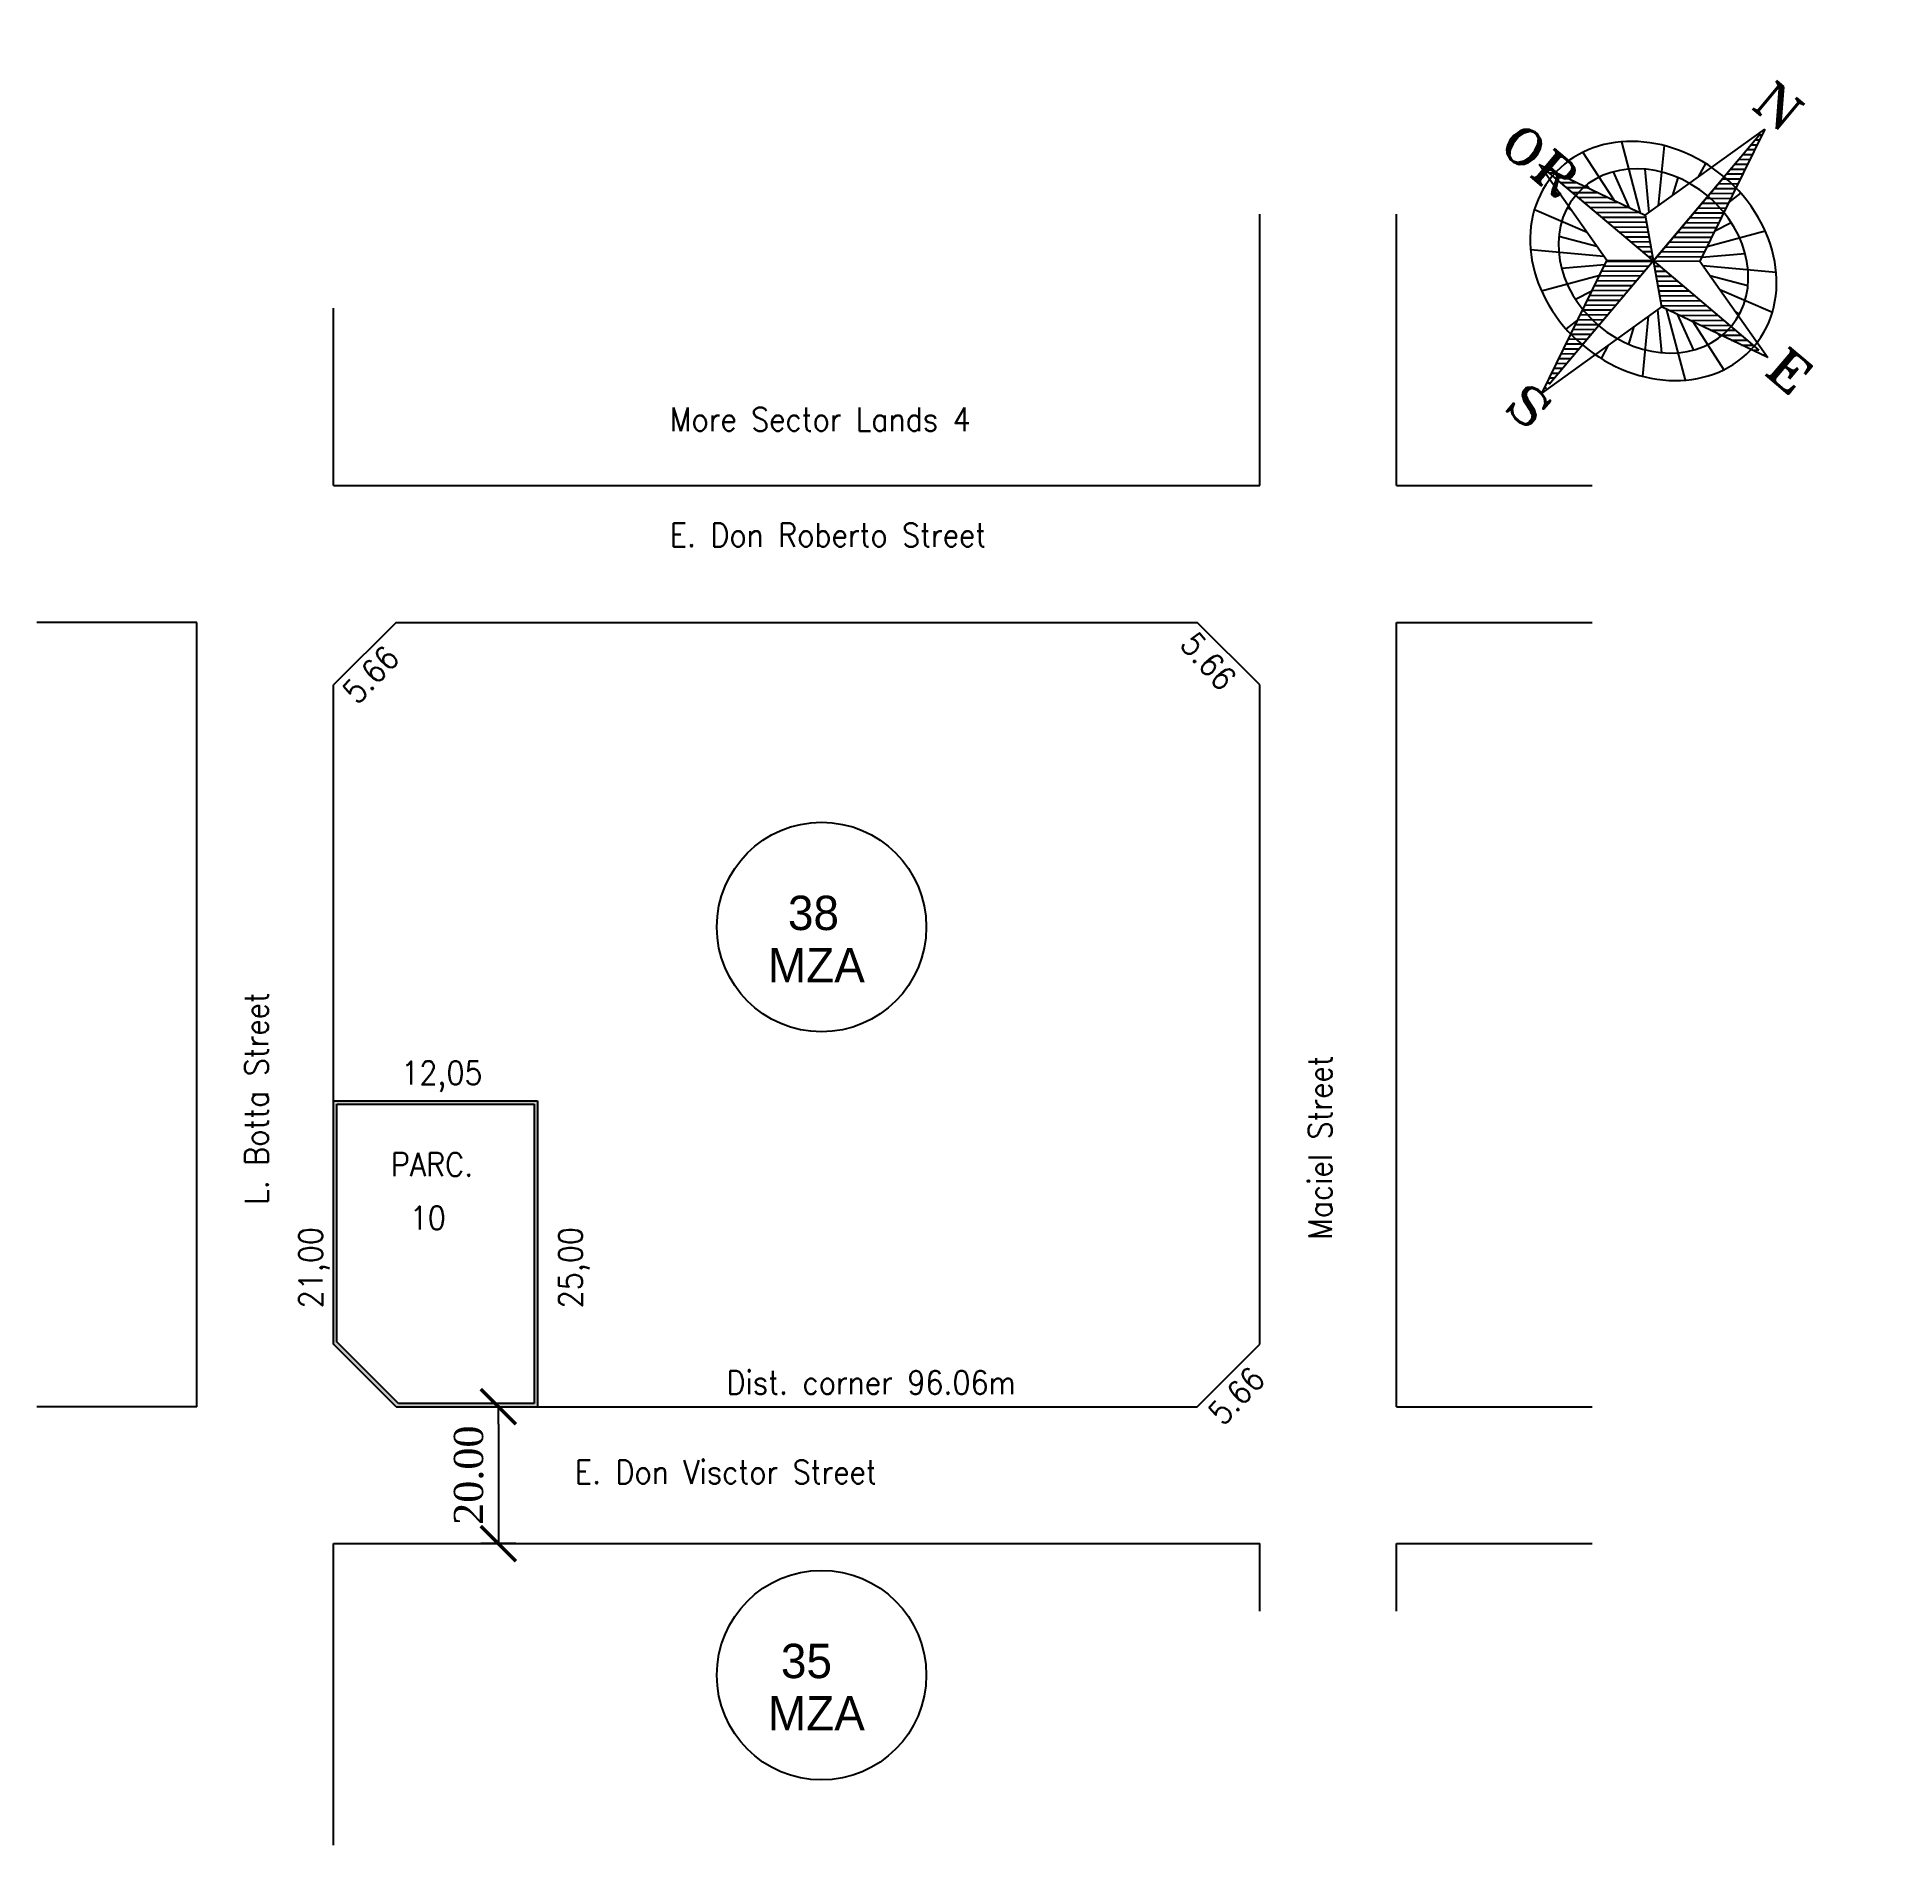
# Model space of a CAD drawing. Header units: millimetres. Extents: x 221 to 543, y -43 to 148.
# Drawn here: x 415.48 to 424.92, y 45.04 to 54.31 of the extents above; entities that cross this region are included whole.
import ezdxf

# ---------------------------------------------------------------- set-up
doc = ezdxf.new("R2010")
doc.units = ezdxf.units.MM
doc.layers.add('Carpinteria', color=2, linetype='Continuous')
doc.styles.add('COTAS', font='ROMANS', dxfattribs={"width": 0.7})
doc.styles.add('PROV', font='times.ttf')
doc.styles.add('ROMANT', font='romant')
doc.dimstyles.new('COTA-S-S-2-50', dxfattribs={"dimscale": 1.5, "dimtxt": 0.1, "dimasz": 0.06, "dimexe": 0, "dimexo": 0, "dimgap": 0.08, "dimtad": 1, "dimzin": 4, "dimdsep": 46, "dimtxsty": 'COTAS', "dimblk1": 'M2_COTA', "dimblk2": 'M2_COTA', "dimsah": 1, "dimcen": 0.1, "dimse1": 1, "dimse2": 1, "dimclrd": 2, "dimclre": 256, "dimclrt": 6, "dimadec": 0, "dimazin": 0, "dimtfac": 1, "dimtix": 1, "dimtmove": 2, "dimatfit": 3, "dimldrblk": 'M2_COTA', "dimfxl": 1, "dimtolj": 1, "dimtzin": 4, "dimarcsym": 0})

msp = doc.modelspace()

# ---------------------------------------------------------------- texts
at = {"color": 2, "style": 'ROMANT', "oblique": 360, "width": 1.200629}
msp.add_text('N', height=0.1845, rotation=319.82942, dxfattribs=at).set_placement((424.276, 53.9584))
at = {"color": 2, "style": 'ROMANT', "width": 1.200629}
for s, height, p in [('OR', 0.18455, (422.977, 53.7458)), ('E', 0.1845, (424.3422, 52.5933)), ('S', 0.1845, (423.0077, 52.4103))]:
    msp.add_text(s, height=height, rotation=319.82942, dxfattribs=at).set_placement(p)
at = {"layer": 'Carpinteria', "style": 'COTAS', "width": 0.9}
for s, height, p in [('More Sector Lands 4', 0.120197, (418.7335, 52.2913)), ('E. Don Roberto Street', 0.120197, (418.7335, 51.698)), ('12,05', 0.1202, (417.355, 48.9385)), ('PARC.', 0.1202, (417.3024, 48.4683)), ('10', 0.1202, (417.3987, 48.1945)), ('Dist. corner 96.06m', 0.120197, (419.0247, 47.3503)), ('E. Don Visctor Street', 0.120197, (418.2463, 46.8912))]:
    msp.add_text(s, height=height, dxfattribs=at).set_placement(p)
for s, height, rotation, p in [('5.66', 0.1202, 311.2974, (421.3448, 51.1931)), ('5.66', 0.1202, 46.49693, (417.1303, 50.8831)), ('L. Botta Street', 0.120197, 90, (416.6724, 48.3228)), ('Maciel Street', 0.120197, 90, (422.1304, 48.1421)), ('21,00', 0.1202, 90, (416.9504, 47.7906)), ('25,00', 0.1202, 90, (418.284, 47.7906)), ('5.66', 0.1202, 46.49693, (421.5722, 47.1833))]:
    msp.add_text(s, height=height, rotation=rotation, dxfattribs=at).set_placement(p)
at = {"layer": 'Carpinteria'}
for s, p in [('38', (419.3391, 49.7314)), ('MZA', (419.2365, 49.4632)), ('35', (419.3031, 45.8936)), ('MZA', (419.2365, 45.6254))]:
    msp.add_text(s, height=0.17629, dxfattribs=at).set_placement(p)

# ---------------------------------------------------------------- blocks, each defined once
blk = doc.blocks.new('*X219')
at = {"color": 0}
for p, q in [((31.865, 84.191), (31.878, 84.204)), ((31.865, 83.837), (31.939, 83.911)), ((31.865, 83.483), (32, 83.619)), ((31.865, 83.13), (32.061, 83.326)), ((31.865, 82.776), (32.122, 83.033)), ((31.865, 82.423), (32.183, 82.741)), ((31.865, 82.069), (32.243, 82.448)), ((31.865, 81.716), (32.304, 82.155)), ((31.865, 81.362), (32.365, 81.863)), ((31.865, 81.009), (32.426, 81.57)), ((31.865, 80.655), (32.487, 81.277)), ((31.865, 80.301), (32.548, 80.984)), ((31.865, 79.948), (32.608, 80.692)), ((31.865, 79.594), (32.669, 80.399)), ((31.865, 79.241), (32.73, 80.106)), ((31.865, 78.887), (32.791, 79.814)), ((31.865, 78.534), (32.852, 79.521)), ((31.865, 78.18), (32.913, 79.228)), ((31.865, 77.827), (32.974, 78.936)), ((31.865, 77.473), (33.034, 78.643)), ((31.865, 77.12), (33.095, 78.35)), ((31.865, 76.766), (33.156, 78.057)), ((31.865, 76.412), (33.217, 77.765)), ((31.865, 76.059), (33.278, 77.472)), ((31.865, 75.705), (33.339, 77.179)), ((31.865, 75.352), (33.4, 76.887)), ((27.65, 74.673), (28.887, 75.91)), ((28.004, 74.673), (29.402, 76.071)), ((28.357, 74.673), (29.917, 76.232)), ((28.711, 74.673), (30.288, 76.25)), ((29.065, 74.673), (30.465, 76.073)), ((29.418, 74.673), (30.641, 75.896)), ((31.865, 74.998), (33.46, 76.594)), ((25.529, 74.673), (25.799, 74.943)), ((25.883, 74.673), (26.314, 75.104)), ((26.236, 74.673), (26.828, 75.265)), ((26.59, 74.673), (27.343, 75.426)), ((26.943, 74.673), (27.858, 75.588)), ((27.297, 74.673), (28.372, 75.749)), ((29.772, 74.673), (30.818, 75.719)), ((30.125, 74.673), (30.995, 75.543)), ((30.479, 74.673), (31.172, 75.366)), ((30.832, 74.673), (31.349, 75.189)), ((31.186, 74.673), (31.525, 75.012)), ((25.176, 74.673), (25.284, 74.782)), ((30.218, 72.998), (31.865, 74.645)), ((30.279, 72.705), (31.865, 74.291)), ((31.539, 74.673), (31.702, 74.836)), ((31.879, 74.659), (31.893, 74.673)), ((32.056, 74.482), (32.247, 74.673)), ((32.232, 74.305), (32.6, 74.673)), ((32.409, 74.128), (32.954, 74.673)), ((32.586, 73.952), (33.307, 74.673)), ((32.763, 73.775), (33.661, 74.673)), ((32.94, 73.598), (34.014, 74.673)), ((33.116, 73.421), (34.368, 74.673)), ((33.293, 73.245), (34.721, 74.673)), ((33.47, 73.068), (35.075, 74.673)), ((33.895, 73.14), (35.429, 74.673)), ((34.41, 73.301), (35.782, 74.673)), ((34.925, 73.462), (36.136, 74.673)), ((35.439, 73.623), (36.489, 74.673)), ((35.954, 73.784), (36.843, 74.673)), ((36.469, 73.945), (37.196, 74.673)), ((36.983, 74.107), (37.55, 74.673)), ((37.498, 74.268), (37.903, 74.673)), ((38.013, 74.429), (38.257, 74.673)), ((38.528, 74.59), (38.611, 74.673)), ((30.339, 72.412), (31.865, 73.938)), ((30.4, 72.12), (31.865, 73.584)), ((30.461, 71.827), (31.865, 73.23)), ((30.522, 71.534), (31.865, 72.877)), ((30.583, 71.242), (31.865, 72.523)), ((30.644, 70.949), (31.865, 72.17)), ((30.705, 70.656), (31.865, 71.816)), ((30.765, 70.363), (31.865, 71.463)), ((30.826, 70.071), (31.865, 71.109)), ((30.887, 69.778), (31.865, 70.756)), ((30.948, 69.485), (31.865, 70.402)), ((31.009, 69.193), (31.865, 70.048)), ((31.07, 68.9), (31.865, 69.695)), ((31.131, 68.607), (31.865, 69.341)), ((31.191, 68.315), (31.865, 68.988)), ((31.252, 68.022), (31.865, 68.634)), ((31.313, 67.729), (31.865, 68.281)), ((31.374, 67.436), (31.865, 67.927)), ((31.435, 67.144), (31.865, 67.574)), ((31.496, 66.851), (31.865, 67.22)), ((31.557, 66.558), (31.865, 66.866)), ((31.617, 66.266), (31.865, 66.513)), ((31.678, 65.973), (31.865, 66.159)), ((31.739, 65.68), (31.865, 65.806)), ((31.8, 65.388), (31.865, 65.452)), ((31.861, 65.095), (31.865, 65.099))]:
    blk.add_line(p, q, dxfattribs=at)
blk = doc.blocks.new('M2_COTA')
for p, q in [((-1, 0), (0, 0)), ((0, 1), (0, -1))]:
    blk.add_line(p, q)
at = {"const_width": 0.2}
blk.add_lwpolyline([(-1, -1), (1, 1)], dxfattribs=at)
blk = doc.blocks.new('*D223')
at = {"color": 252, "lineweight": -2, "ltscale": 0.05, "transparency": 16777216}
blk.add_line((417.8532, 47.196), (417.8532, 46.6736), dxfattribs=at)
at = {"layer": 'Defpoints', "color": 0, "ltscale": 0.05, "transparency": 16777216}
for p in [(417.3284, 47.286), (417.3284, 46.5836), (417.8532, 46.5836)]:
    blk.add_point(p, dxfattribs=at)
at = {"color": 252, "lineweight": -2, "ltscale": 0.05, "transparency": 16777216, "xscale": 0.09, "yscale": 0.09, "zscale": 0.09}
for p, rotation in [((417.8532, 47.286), 90), ((417.8532, 46.5836), 270)]:
    blk.add_blockref('M2_COTA', p, dxfattribs=dict(at, rotation=rotation))
at = {"color": 0, "ltscale": 0.05, "transparency": 16777216, "insert": (417.7017, 46.9348), "char_height": 0.15, "attachment_point": 5, "rotation": 90, "style": 'PROV'}
blk.add_mtext('\\A1;20.00', dxfattribs=at)

# ---------------------------------------------------------------- dimensions: what is measured, and where the dimension line sits
at = {"ltscale": 0.05}
dim = msp.add_linear_dim(base=(417.8532, 46.5836), p1=(417.3284, 47.286), p2=(417.3284, 46.5836), angle=270, text='20.00', dimstyle='COTA-S-S-2-50', override={"dimgap": 0.05, "dimpost": '<>', "dimtxsty": 'PROV', "dimclrd": 252, "dimclrt": 0}, dxfattribs=at)
dim.commit()
dim.dimension.update_dxf_attribs({"geometry": '*D223', "text_midpoint": (417.7017, 46.9348)})

# ---------------------------------------------------------------- hatches: boundary and pattern name
at = {"layer": 'Carpinteria'}
h = msp.add_hatch(color=256, dxfattribs=at)
h.paths.add_polyline_path([(417.0079, 48.8545), (417.0079, 47.6066), (417.3284, 47.286), (418.0539, 47.286), (418.0539, 48.8545)])
h.paths.add_polyline_path([(418.0378, 48.8385), (418.0378, 47.3021), (417.3407, 47.3021), (417.0241, 47.6186), (417.0241, 48.8385)], flags=16)
h.paths.add_polyline_path([(418.3427, 47.7703), (418.3427, 48.2746), (418.1281, 48.2746), (418.1281, 47.7703)], flags=9)
h.paths.add_polyline_path([(417.3501, 48.8798), (417.8389, 48.8798), (417.8389, 49.0944), (417.3501, 49.0944)], flags=9)

# ---------------------------------------------------------------- linework, layer by layer
at = {"color": 1}
for p, q in [((424.3301, 53.8153), (423.2449, 52.5298)), ((423.7149, 53.4098), (423.6177, 53.7754)), ((423.7387, 53.3984), (424.3514, 53.8405)), ((424.3514, 53.8405), (424.0184, 53.1623)), ((423.5784, 53.4751), (423.4185, 53.7216)), ((423.8073, 53.4479), (423.8366, 53.7554)), ((423.5421, 53.1655), (423.1937, 53.659)), ((423.1937, 53.659), (423.7387, 53.3984)), ((423.7802, 53.1639), (423.2139, 53.6419)), ((423.7802, 53.1639), (423.2629, 53.6006)), ((423.6577, 53.4371), (423.5752, 53.6213)), ((423.7583, 53.4125), (423.7387, 53.6345)), ((423.7802, 53.1639), (424.1439, 53.5948)), ((423.8804, 53.5007), (423.9072, 53.5909)), ((424.0118, 53.5955), (424.0486, 53.664)), ((423.4515, 53.5357), (423.4364, 53.5529)), ((424.1668, 53.4646), (424.2282, 53.5124)), ((423.4396, 53.3106), (423.1697, 53.4269)), ((423.3585, 53.4255), (423.339, 53.4376)), ((423.7387, 53.3984), (423.8217, 52.9294)), ((424.0556, 53.2382), (424.3538, 53.3187)), ((424.0954, 53.3192), (424.1799, 53.3608)), ((423.5268, 53.1871), (423.1502, 53.2215)), ((423.4903, 53.2388), (423.2949, 53.2893)), ((423.209, 52.4873), (423.5421, 53.1655)), ((423.5314, 53.1438), (423.3093, 53.1259)), ((423.7802, 53.1639), (423.4165, 52.7331)), ((423.7802, 53.1639), (423.5421, 53.1655)), ((423.7802, 53.1639), (424.3213, 52.7071)), ((423.7802, 53.1639), (424.2975, 52.7272)), ((423.7802, 53.1639), (424.0184, 53.1623)), ((424.0184, 53.1623), (424.3667, 52.6688)), ((424.029, 53.184), (424.2511, 53.2019)), ((424.0336, 53.1408), (424.4103, 53.1063)), ((423.5048, 53.0896), (423.2066, 53.0091)), ((424.0701, 53.089), (424.2655, 53.0385)), ((423.8217, 52.9294), (423.209, 52.4873)), ((423.465, 53.0087), (423.3806, 52.967)), ((424.3667, 52.6688), (423.8217, 52.9294)), ((424.1208, 53.0172), (424.3907, 52.9009)), ((423.3936, 52.8632), (423.3322, 52.8154)), ((423.7532, 52.8799), (423.7239, 52.5724)), ((423.8021, 52.9153), (423.8217, 52.6933)), ((423.8455, 52.918), (423.9427, 52.5525)), ((423.9027, 52.8907), (423.9853, 52.7065)), ((423.982, 52.8528), (424.1419, 52.6062)), ((424.2019, 52.9023), (424.2214, 52.8902)), ((423.68, 52.8272), (423.6532, 52.7369)), ((424.1089, 52.7921), (424.1241, 52.7749)), ((423.5486, 52.7324), (423.5118, 52.6638))]:
    msp.add_line(p, q, dxfattribs=at)
for p, q in [((421.7602, 52.0117), (421.7602, 53.4031)), ((422.4626, 52.0117), (422.4626, 53.4031)), ((417.0079, 52.0117), (417.0079, 52.9213)), ((417.0079, 52.0117), (421.7602, 52.0117)), ((422.4626, 52.0117), (423.4663, 52.0117)), ((416.3054, 51.3092), (415.4847, 51.3092)), ((416.3054, 47.286), (416.3054, 51.3092)), ((422.4626, 47.286), (422.4626, 51.3092)), ((422.4626, 51.3092), (423.4663, 51.3092)), ((416.3054, 47.286), (415.4847, 47.286)), ((422.4626, 47.286), (423.4663, 47.286)), ((417.0079, 45.0365), (417.0079, 46.5836)), ((417.0079, 46.5836), (421.7602, 46.5836)), ((421.7602, 46.2368), (421.7602, 46.5836)), ((422.4626, 46.2368), (422.4626, 46.5836)), ((422.4626, 46.5836), (423.4663, 46.5836))]:
    msp.add_line(p, q)
at = {"color": 1, "extrusion": (0, 0, -1)}
for major_axis in [(-0.5173, 0.4367), (-0.3986, 0.3365)]:
    msp.add_ellipse((423.7802, 53.1639), major_axis=major_axis, ratio=0.832897, dxfattribs=at)
at = {"layer": 'Carpinteria'}
for p, q in [((417.3284, 51.3092), (417.0079, 50.9887)), ((417.3284, 51.3092), (421.4396, 51.3092)), ((421.7602, 50.9887), (421.4396, 51.3092)), ((417.0079, 47.6066), (417.0079, 50.9887)), ((421.7602, 47.6066), (421.7602, 50.9887)), ((417.0079, 48.8545), (418.0539, 48.8545)), ((417.0241, 48.8385), (418.0378, 48.8385)), ((417.0241, 47.6186), (417.0241, 48.8385)), ((418.0378, 48.8385), (418.0378, 47.3021)), ((418.0539, 48.8545), (418.0539, 47.286)), ((417.3284, 47.286), (417.0079, 47.6066)), ((417.3407, 47.3021), (417.0241, 47.6186)), ((418.0539, 47.6066), (418.0539, 47.6066)), ((418.0539, 47.6066), (418.0539, 47.6066)), ((421.4396, 47.286), (421.7602, 47.6066)), ((417.3284, 47.286), (421.4396, 47.286)), ((418.0378, 47.3021), (417.3407, 47.3021))]:
    msp.add_line(p, q, dxfattribs=at)
for centre in [(419.5117, 49.7469), (419.5117, 45.9091)]:
    msp.add_circle(centre, 0.5375, dxfattribs=at)

# ---------------------------------------------------------------- block references
at = {"color": 1, "xscale": 0.1107857001886316, "yscale": 0.09227303105660667, "zscale": 0.1107857001886316, "rotation": 319.8294232154241}
msp.add_blockref('*X219', (416.638, 50.176), dxfattribs=at)

msp.set_redraw_order([(e.dxf.handle, doc.entitydb.next_handle()) for e in msp.query("TEXT MTEXT ATTDEF DIMENSION ARC_DIMENSION")])  # texts and dimensions are drawn at this point

doc.saveas('drawing.dxf')
